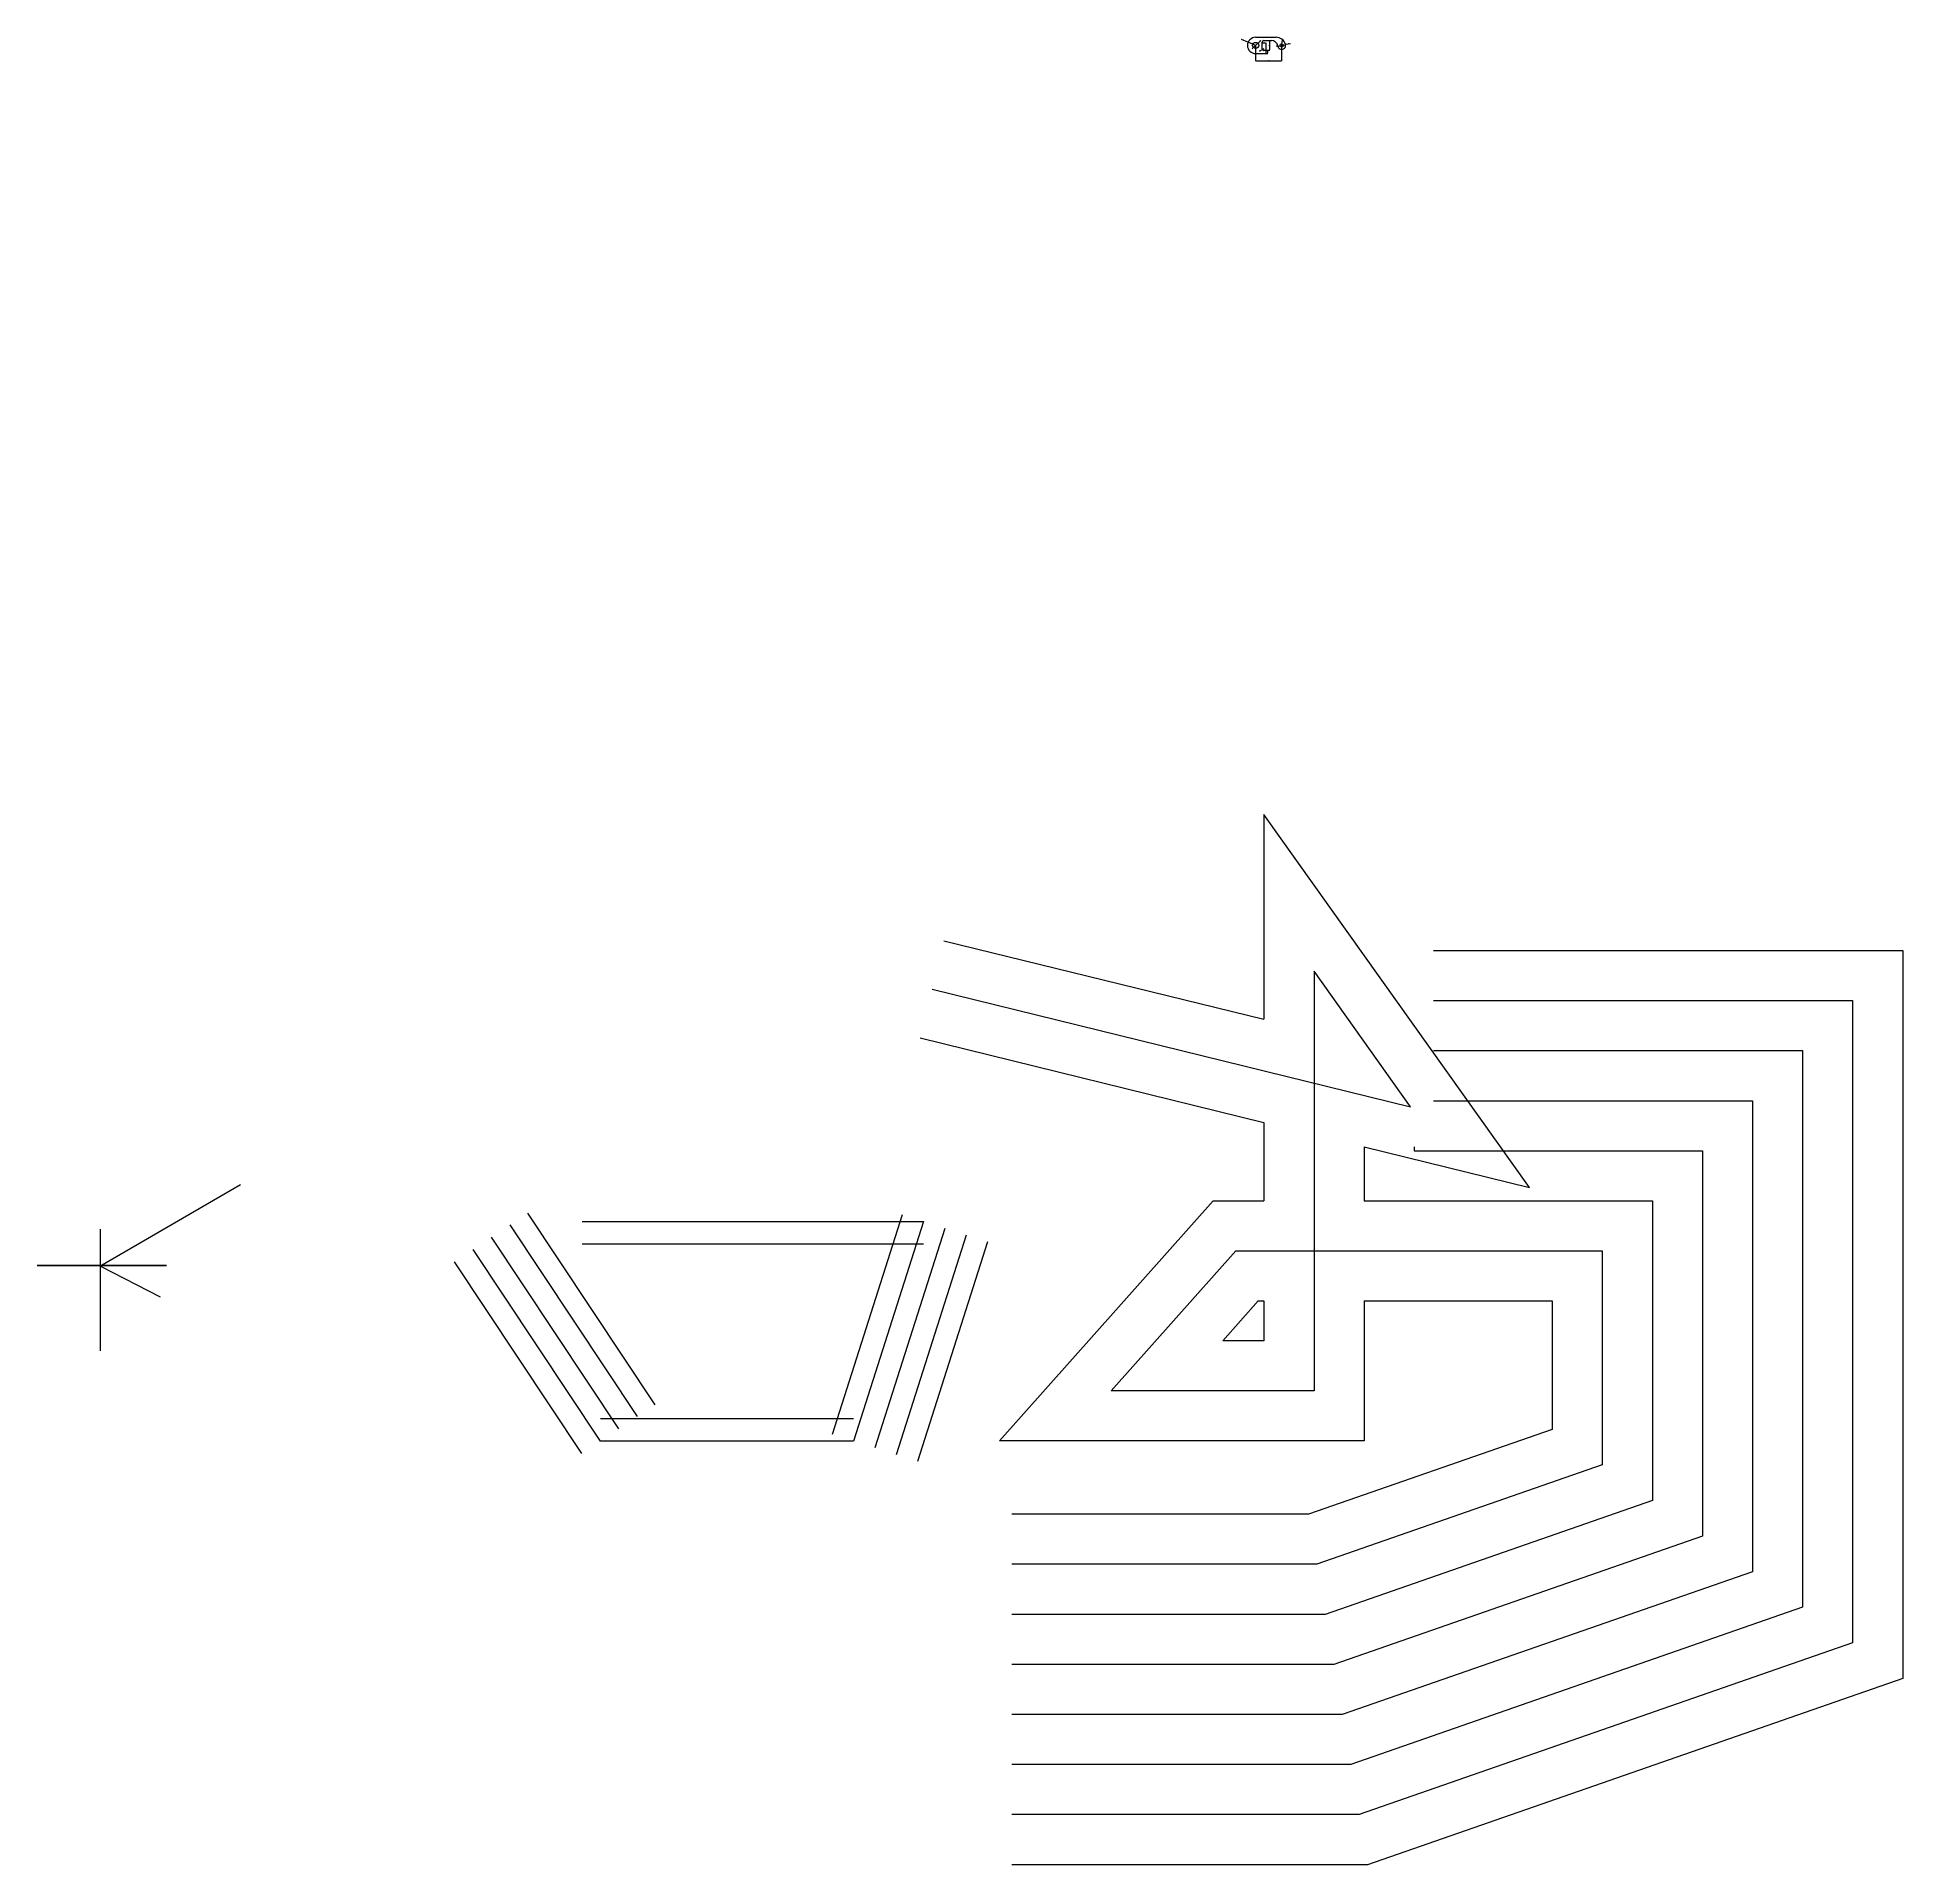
# Model space of a CAD drawing. Header units: millimetres. Extents: x -374 to 5356, y 521 to 6134.
import ezdxf

# ---------------------------------------------------------------- set-up
doc = ezdxf.new("R2010")
doc.units = ezdxf.units.MM
doc.styles.get("Standard").update_dxf_attribs({"font": 'arial.ttf'})
doc.dimstyles.new('ISO-25', dxfattribs={"dimtxt": 2.5, "dimasz": 2.5, "dimexe": 1.25, "dimexo": 0.625, "dimtad": 1, "dimtxsty": 'Standard', "dimcen": 2.5, "dimadec": 0, "dimazin": 0, "dimtfac": 1, "dimtmove": 0, "dimatfit": 3, "dimfxl": 1, "dimarcsym": 0})

# ---------------------------------------------------------------- blocks, each defined once
blk = doc.blocks.new('*D4')
at = {"color": 0, "lineweight": -2, "transparency": 16777216}
for p, q in [((3447.6, 6101.4), (3447.4, 6098.9)), ((3447.8, 6103.9), (3448.8, 6113.9)), ((3449.9, 6126.3), (3449, 6116.4))]:
    blk.add_line(p, q, dxfattribs=at)
at = {"color": 0, "transparency": 16777216}
for points in [[(3447.2, 6101.5), (3448, 6101.4), (3447.8, 6103.9)], [(3448.6, 6116.4), (3449.4, 6116.3), (3448.8, 6113.9)]]:
    blk.add_solid(points, dxfattribs=at)
at = {"layer": 'Defpoints', "color": 0, "transparency": 16777216}
for p in [(3447.8, 6103.9), (3448.8, 6113.9)]:
    blk.add_point(p, dxfattribs=at)
at = {"color": 0, "transparency": 16777216, "insert": (3447.6, 6122.8), "char_height": 2.5, "attachment_point": 5, "rotation": 84.65414}
blk.add_mtext('∅10', dxfattribs=at)
blk = doc.blocks.new('*D5')
at = {"color": 0, "lineweight": -2, "transparency": 16777216}
for p, q in [((3434, 6106.3), (3431.6, 6105.8)), ((3436.5, 6106.7), (3460.1, 6111)), ((3475.5, 6113.8), (3462.6, 6111.5))]:
    blk.add_line(p, q, dxfattribs=at)
at = {"color": 0, "transparency": 16777216}
for points in [[(3434, 6106.7), (3434.1, 6105.9), (3436.5, 6106.7)], [(3462.5, 6111.9), (3462.6, 6111.1), (3460.1, 6111)]]:
    blk.add_solid(points, dxfattribs=at)
at = {"layer": 'Defpoints', "color": 0, "transparency": 16777216}
for p in [(3436.5, 6106.7), (3460.1, 6111)]:
    blk.add_point(p, dxfattribs=at)
at = {"color": 0, "transparency": 16777216, "insert": (3471.4, 6115.1), "char_height": 2.5, "attachment_point": 5, "rotation": 10.30674}
blk.add_mtext('∅24', dxfattribs=at)
blk = doc.blocks.new('*D6')
at = {"color": 0, "lineweight": -2, "transparency": 16777216}
for p, q in [((3359.8, 6100.4), (3358.1, 6098.6)), ((3361.6, 6102.1), (3375, 6115.6)), ((3383.9, 6124.5), (3376.8, 6117.4))]:
    blk.add_line(p, q, dxfattribs=at)
at = {"color": 0, "transparency": 16777216}
for points in [[(3359.5, 6100.7), (3360.1, 6100.1), (3361.6, 6102.1)], [(3376.5, 6117.7), (3377.1, 6117.1), (3375, 6115.6)]]:
    blk.add_solid(points, dxfattribs=at)
at = {"layer": 'Defpoints', "color": 0, "transparency": 16777216}
for p in [(3361.6, 6102.1), (3375, 6115.6)]:
    blk.add_point(p, dxfattribs=at)
at = {"color": 0, "transparency": 16777216, "insert": (3379.8, 6123.2), "char_height": 2.5, "attachment_point": 5, "rotation": 45.15119}
blk.add_mtext('∅19', dxfattribs=at)
blk = doc.blocks.new('*D7')
at = {"color": 0, "lineweight": -2, "transparency": 16777216}
for p, q in [((3324.2, 6128.6), (3343.2, 6120.1)), ((3368.3, 6108.9), (3345.5, 6119.1))]:
    blk.add_line(p, q, dxfattribs=at)
at = {"color": 0, "transparency": 16777216}
blk.add_solid([(3343.4, 6120.5), (3343, 6119.7), (3345.5, 6119.1)], dxfattribs=at)
at = {"layer": 'Defpoints', "color": 0, "transparency": 16777216}
for p in [(3345.5, 6119.1), (3368.3, 6108.9)]:
    blk.add_point(p, dxfattribs=at)
at = {"color": 0, "transparency": 16777216, "insert": (3328.3, 6128.9), "char_height": 2.5, "attachment_point": 5, "rotation": 335.85827}
blk.add_mtext('R25', dxfattribs=at)
blk = doc.blocks.new('*D8')
at = {"color": 0, "lineweight": -2, "transparency": 16777216}
for p, q in [((3380.1, 6091.1), (3386.8, 6095.1)), ((3393.3, 6098.9), (3389, 6096.3))]:
    blk.add_line(p, q, dxfattribs=at)
at = {"color": 0, "transparency": 16777216}
blk.add_solid([(3386.6, 6095.4), (3387.1, 6094.7), (3389, 6096.3)], dxfattribs=at)
at = {"layer": 'Defpoints', "color": 0, "transparency": 16777216}
for p in [(3389, 6096.3), (3393.3, 6098.9)]:
    blk.add_point(p, dxfattribs=at)
at = {"color": 0, "transparency": 16777216, "insert": (3381.5, 6094.1), "char_height": 2.5, "attachment_point": 5, "rotation": 30.7028}
blk.add_mtext('R5', dxfattribs=at)
blk = doc.blocks.new('*D9')
at = {"color": 0, "lineweight": -2, "transparency": 16777216}
for p, q in [((3400.9, 6093.9), (3405.8, 6093.9)), ((3400.9, 6083.9), (3405.8, 6083.9)), ((3404.5, 6091.4), (3404.5, 6086.4))]:
    blk.add_line(p, q, dxfattribs=at)
at = {"color": 0, "transparency": 16777216}
for points in [[(3404.1, 6091.4), (3405, 6091.4), (3404.5, 6093.9)], [(3404.1, 6086.4), (3405, 6086.4), (3404.5, 6083.9)]]:
    blk.add_solid(points, dxfattribs=at)
at = {"layer": 'Defpoints', "color": 0, "transparency": 16777216}
for p in [(3400.3, 6093.9), (3400.3, 6083.9), (3404.5, 6083.9)]:
    blk.add_point(p, dxfattribs=at)
at = {"color": 0, "transparency": 16777216, "insert": (3402.6, 6088.9), "char_height": 2.5, "attachment_point": 5, "rotation": 90}
blk.add_mtext('10', dxfattribs=at)
blk = doc.blocks.new('*D10')
at = {"color": 0, "lineweight": -2, "transparency": 16777216}
for p, q in [((3368.3, 6108.3), (3368.3, 6060.2)), ((3448.3, 6108.3), (3448.3, 6060.2)), ((3370.8, 6061.4), (3445.8, 6061.4))]:
    blk.add_line(p, q, dxfattribs=at)
at = {"color": 0, "transparency": 16777216}
for points in [[(3370.8, 6061.8), (3370.8, 6061), (3368.3, 6061.4)], [(3445.8, 6061.8), (3445.8, 6061), (3448.3, 6061.4)]]:
    blk.add_solid(points, dxfattribs=at)
at = {"layer": 'Defpoints', "color": 0, "transparency": 16777216}
for p in [(3368.3, 6108.9), (3448.3, 6108.9), (3448.3, 6061.4)]:
    blk.add_point(p, dxfattribs=at)
at = {"color": 0, "transparency": 16777216, "insert": (3408.3, 6063.3), "char_height": 2.5, "attachment_point": 5}
blk.add_mtext('80', dxfattribs=at)
blk = doc.blocks.new('*D11')
at = {"color": 0, "lineweight": -2, "transparency": 16777216}
for p, q in [((3388.3, 6099.5), (3388.3, 6117.4)), ((3397.8, 6116.1), (3390.8, 6116.1)), ((3400.3, 6094.5), (3400.3, 6117.4))]:
    blk.add_line(p, q, dxfattribs=at)
at = {"color": 0, "transparency": 16777216}
for points in [[(3390.8, 6116.5), (3390.8, 6115.7), (3388.3, 6116.1)], [(3397.8, 6116.5), (3397.8, 6115.7), (3400.3, 6116.1)]]:
    blk.add_solid(points, dxfattribs=at)
at = {"layer": 'Defpoints', "color": 0, "transparency": 16777216}
for p in [(3388.3, 6116.1), (3388.3, 6098.9), (3400.3, 6093.9)]:
    blk.add_point(p, dxfattribs=at)
at = {"color": 0, "transparency": 16777216, "insert": (3394.3, 6118), "char_height": 2.5, "attachment_point": 5}
blk.add_mtext('12', dxfattribs=at)
blk = doc.blocks.new('*D12')
at = {"color": 0, "lineweight": -2, "transparency": 16777216}
for p, q in [((3400.9, 6093.9), (3412.2, 6093.9)), ((3405.6, 6123.9), (3412.2, 6123.9)), ((3410.9, 6121.4), (3410.9, 6096.4))]:
    blk.add_line(p, q, dxfattribs=at)
at = {"color": 0, "transparency": 16777216}
for points in [[(3410.5, 6121.4), (3411.3, 6121.4), (3410.9, 6123.9)], [(3410.5, 6096.4), (3411.3, 6096.4), (3410.9, 6093.9)]]:
    blk.add_solid(points, dxfattribs=at)
at = {"layer": 'Defpoints', "color": 0, "transparency": 16777216}
for p in [(3400.3, 6093.9), (3405, 6123.9), (3410.9, 6093.9)]:
    blk.add_point(p, dxfattribs=at)
at = {"color": 0, "transparency": 16777216, "insert": (3409, 6108.9), "char_height": 2.5, "attachment_point": 5, "rotation": 90}
blk.add_mtext('30', dxfattribs=at)

msp = doc.modelspace()

# ---------------------------------------------------------------- linework, layer by layer
for p, q in [((3368.295, 6133.883), (3431.004, 6133.883)), ((3368.295, 6083.883), (3400.295, 6083.883)), ((3368.295, 6083.883), (3400.295, 6083.883)), ((3388.295, 6098.883), (3388.295, 6118.883)), ((3393.295, 6123.883), (3416.688, 6123.883)), ((3400.295, 6093.883), (3393.295, 6093.883)), ((3400.295, 6083.883), (3400.295, 6093.883)), ((-182.392, 2359.834), (250.621, 2609.834)), ((1524.196, 1933.949), (1133.016, 2522.627)), ((-180.038, 2361.151), (-180.038, 2473.357)), ((1470.059, 1897.975), (1078.879, 2486.652)), ((1299.607, 2496.458), (2348.485, 2496.458)), ((2282.952, 2517.337), (2068.018, 1842.722)), ((2348.485, 2496.458), (2133.551, 1821.843)), ((2414.018, 2475.579), (2199.084, 1800.964)), ((1355.49, 1821.843), (964.31, 2410.52)), ((1412.774, 1859.909), (1021.594, 2448.586)), ((1299.607, 2427.679), (2348.485, 2427.679)), ((2479.552, 2454.7), (2264.618, 1780.085)), ((2545.085, 2433.821), (2330.151, 1759.206)), ((22.292, 2361.151), (-374.053, 2361.151)), ((-374.053, 2361.151), (-180.038, 2361.151)), ((-180.038, 2099.339), (-180.038, 2361.151)), ((-180.038, 2361.151), (22.292, 2361.151)), ((-179.704, 2359.58), (3.537, 2265.582)), ((1298.205, 1783.777), (907.025, 2372.454)), ((2133.551, 1890.622), (1355.49, 1890.622)), ((2133.551, 1821.843), (1355.49, 1821.843))]:
    msp.add_line(p, q)
for points in [[(3701.599, 2725.523), (4209.672, 2600.784), (3394.036, 3746.933), (3394.036, 3117.731)], [(2410.944, 3359.093), (3394.036, 3117.731)], [(3914.304, 3328.913), (5356.036, 3328.913), (5356.036, 1092.862), (3712.332, 521.024), (2619.302, 521.024)], [(2374.277, 3209.746), (3844.426, 2848.805), (3547.817, 3265.606), (3547.817, 1976.532), (2924.508, 1976.532), (3307.091, 2406.223), (4433.346, 2406.223), (4433.346, 1748.795), (3556.415, 1443.714), (2619.302, 1443.714)], [(3914.304, 3175.132), (5202.254, 3175.132), (5202.254, 1202.185), (3686.346, 674.806), (2619.302, 674.806)], [(3914.304, 3175.132), (5202.254, 3175.132), (5202.254, 1202.185), (3686.346, 674.806), (2619.302, 674.806)], [(2337.611, 3060.4), (3394.036, 2801.034), (3394.036, 2560.005)], [(3914.304, 3021.35), (5048.472, 3021.35), (5048.472, 1311.507), (3660.359, 828.588), (2619.302, 828.588)], [(3914.304, 2867.568), (4894.691, 2867.568), (4894.691, 1420.829), (3634.373, 982.369), (2619.302, 982.369)], [(3701.599, 2725.523), (3701.599, 2560.005), (4587.127, 2560.005), (4587.127, 1639.473), (3582.401, 1289.933), (2619.302, 1289.933)], [(3855.381, 2725.523), (3855.381, 2713.787), (4740.909, 2713.787), (4740.909, 1530.151), (3608.387, 1136.151), (2619.302, 1136.151)], [(3701.599, 2252.442), (3701.599, 1822.75), (2581.683, 1822.75), (3238.109, 2560.005), (3394.036, 2560.005)], [(3701.599, 2406.223), (4433.346, 2406.223), (4433.346, 1748.795), (3556.415, 1443.714), (2619.302, 1443.714)], [(3701.599, 2252.442), (4279.564, 2252.442), (4279.564, 1858.117), (3530.428, 1597.496), (2619.302, 1597.496)]]:
    msp.add_lwpolyline(points)
msp.add_lwpolyline([(3394.036, 2252.442), (3394.036, 2130.313), (3267.334, 2130.313), (3376.073, 2252.442)], close=True)
for centre, radius in [((3368.295, 6108.883), 9.5), ((3448.295, 6108.883), 5)]:
    msp.add_circle(centre, radius)
for centre, radius, start, end in [((3368.295, 6108.883), 25, 90, 270), ((3431.004, 6103.883), 30, 16.1276202, 90), ((3393.295, 6118.883), 5, 90, 180), ((3393.295, 6098.883), 5, 180, 270), ((3416.688, 6103.883), 20, 8.9892993, 90), ((3448.295, 6108.883), 12, 188.9892993, 16.1276202)]:
    msp.add_arc(centre, radius, start, end)

# ---------------------------------------------------------------- dimensions: what is measured, and where the dimension line sits
at = {"color": 159, "true_color": 0x22346e}
dim = msp.add_radius_dim(center=(3368.295, 6108.883), mpoint=(3345.482, 6119.108), dimstyle='ISO-25', dxfattribs=at)
dim.commit()
dim.dimension.update_dxf_attribs({"geometry": '*D7', "text_midpoint": (3327.536, 6127.151), "dimtype": 164})
for p1, p2, picture, middle in [((3361.596, 6102.147), (3374.995, 6115.618), '*D6', (3379.788, 6123.232)), ((3447.83, 6103.904), (3448.761, 6113.861), '*D4', (3447.616, 6122.778))]:
    dim = msp.add_diameter_dim_2p(p1=p1, p2=p2, dimstyle='ISO-25', dxfattribs=at)
    dim.commit()
    dim.dimension.update_dxf_attribs({"geometry": picture, "text_midpoint": middle})
for base, p1, p2, picture, middle in [((3448.295, 6061.415), (3368.295, 6108.883), (3448.295, 6108.883), '*D10', (3408.295, 6063.316)), ((3388.295, 6116.124), (3400.295, 6093.883), (3388.295, 6098.883), '*D11', (3394.295, 6118.004))]:
    dim = msp.add_linear_dim(base=base, p1=p1, p2=p2, dimstyle='ISO-25', dxfattribs=at)
    dim.commit()
    dim.dimension.update_dxf_attribs({"geometry": picture, "text_midpoint": middle})
dim = msp.add_radius_dim(center=(3393.295, 6098.883), mpoint=(3388.996, 6096.33), dimstyle='ISO-25', dxfattribs=at)
dim.commit()
dim.dimension.update_dxf_attribs({"geometry": '*D8', "text_midpoint": (3381.45, 6094.054)})
for base, p1, p2, picture, middle in [((3410.907, 6093.883), (3404.992, 6123.883), (3400.295, 6093.883), '*D12', (3409.005, 6108.883)), ((3404.543, 6083.883), (3400.295, 6093.883), (3400.295, 6083.883), '*D9', (3402.641, 6088.883))]:
    dim = msp.add_linear_dim(base=base, p1=p1, p2=p2, angle=90, dimstyle='ISO-25', dxfattribs=at)
    dim.commit()
    dim.dimension.update_dxf_attribs({"geometry": picture, "text_midpoint": middle})
dim = msp.add_diameter_dim_2p(p1=(3436.489, 6106.736), p2=(3460.102, 6111.03), dimstyle='ISO-25', dxfattribs=at)
dim.commit()
dim.dimension.update_dxf_attribs({"geometry": '*D5', "text_midpoint": (3471.791, 6113.155), "dimtype": 163})

doc.saveas('drawing.dxf')
